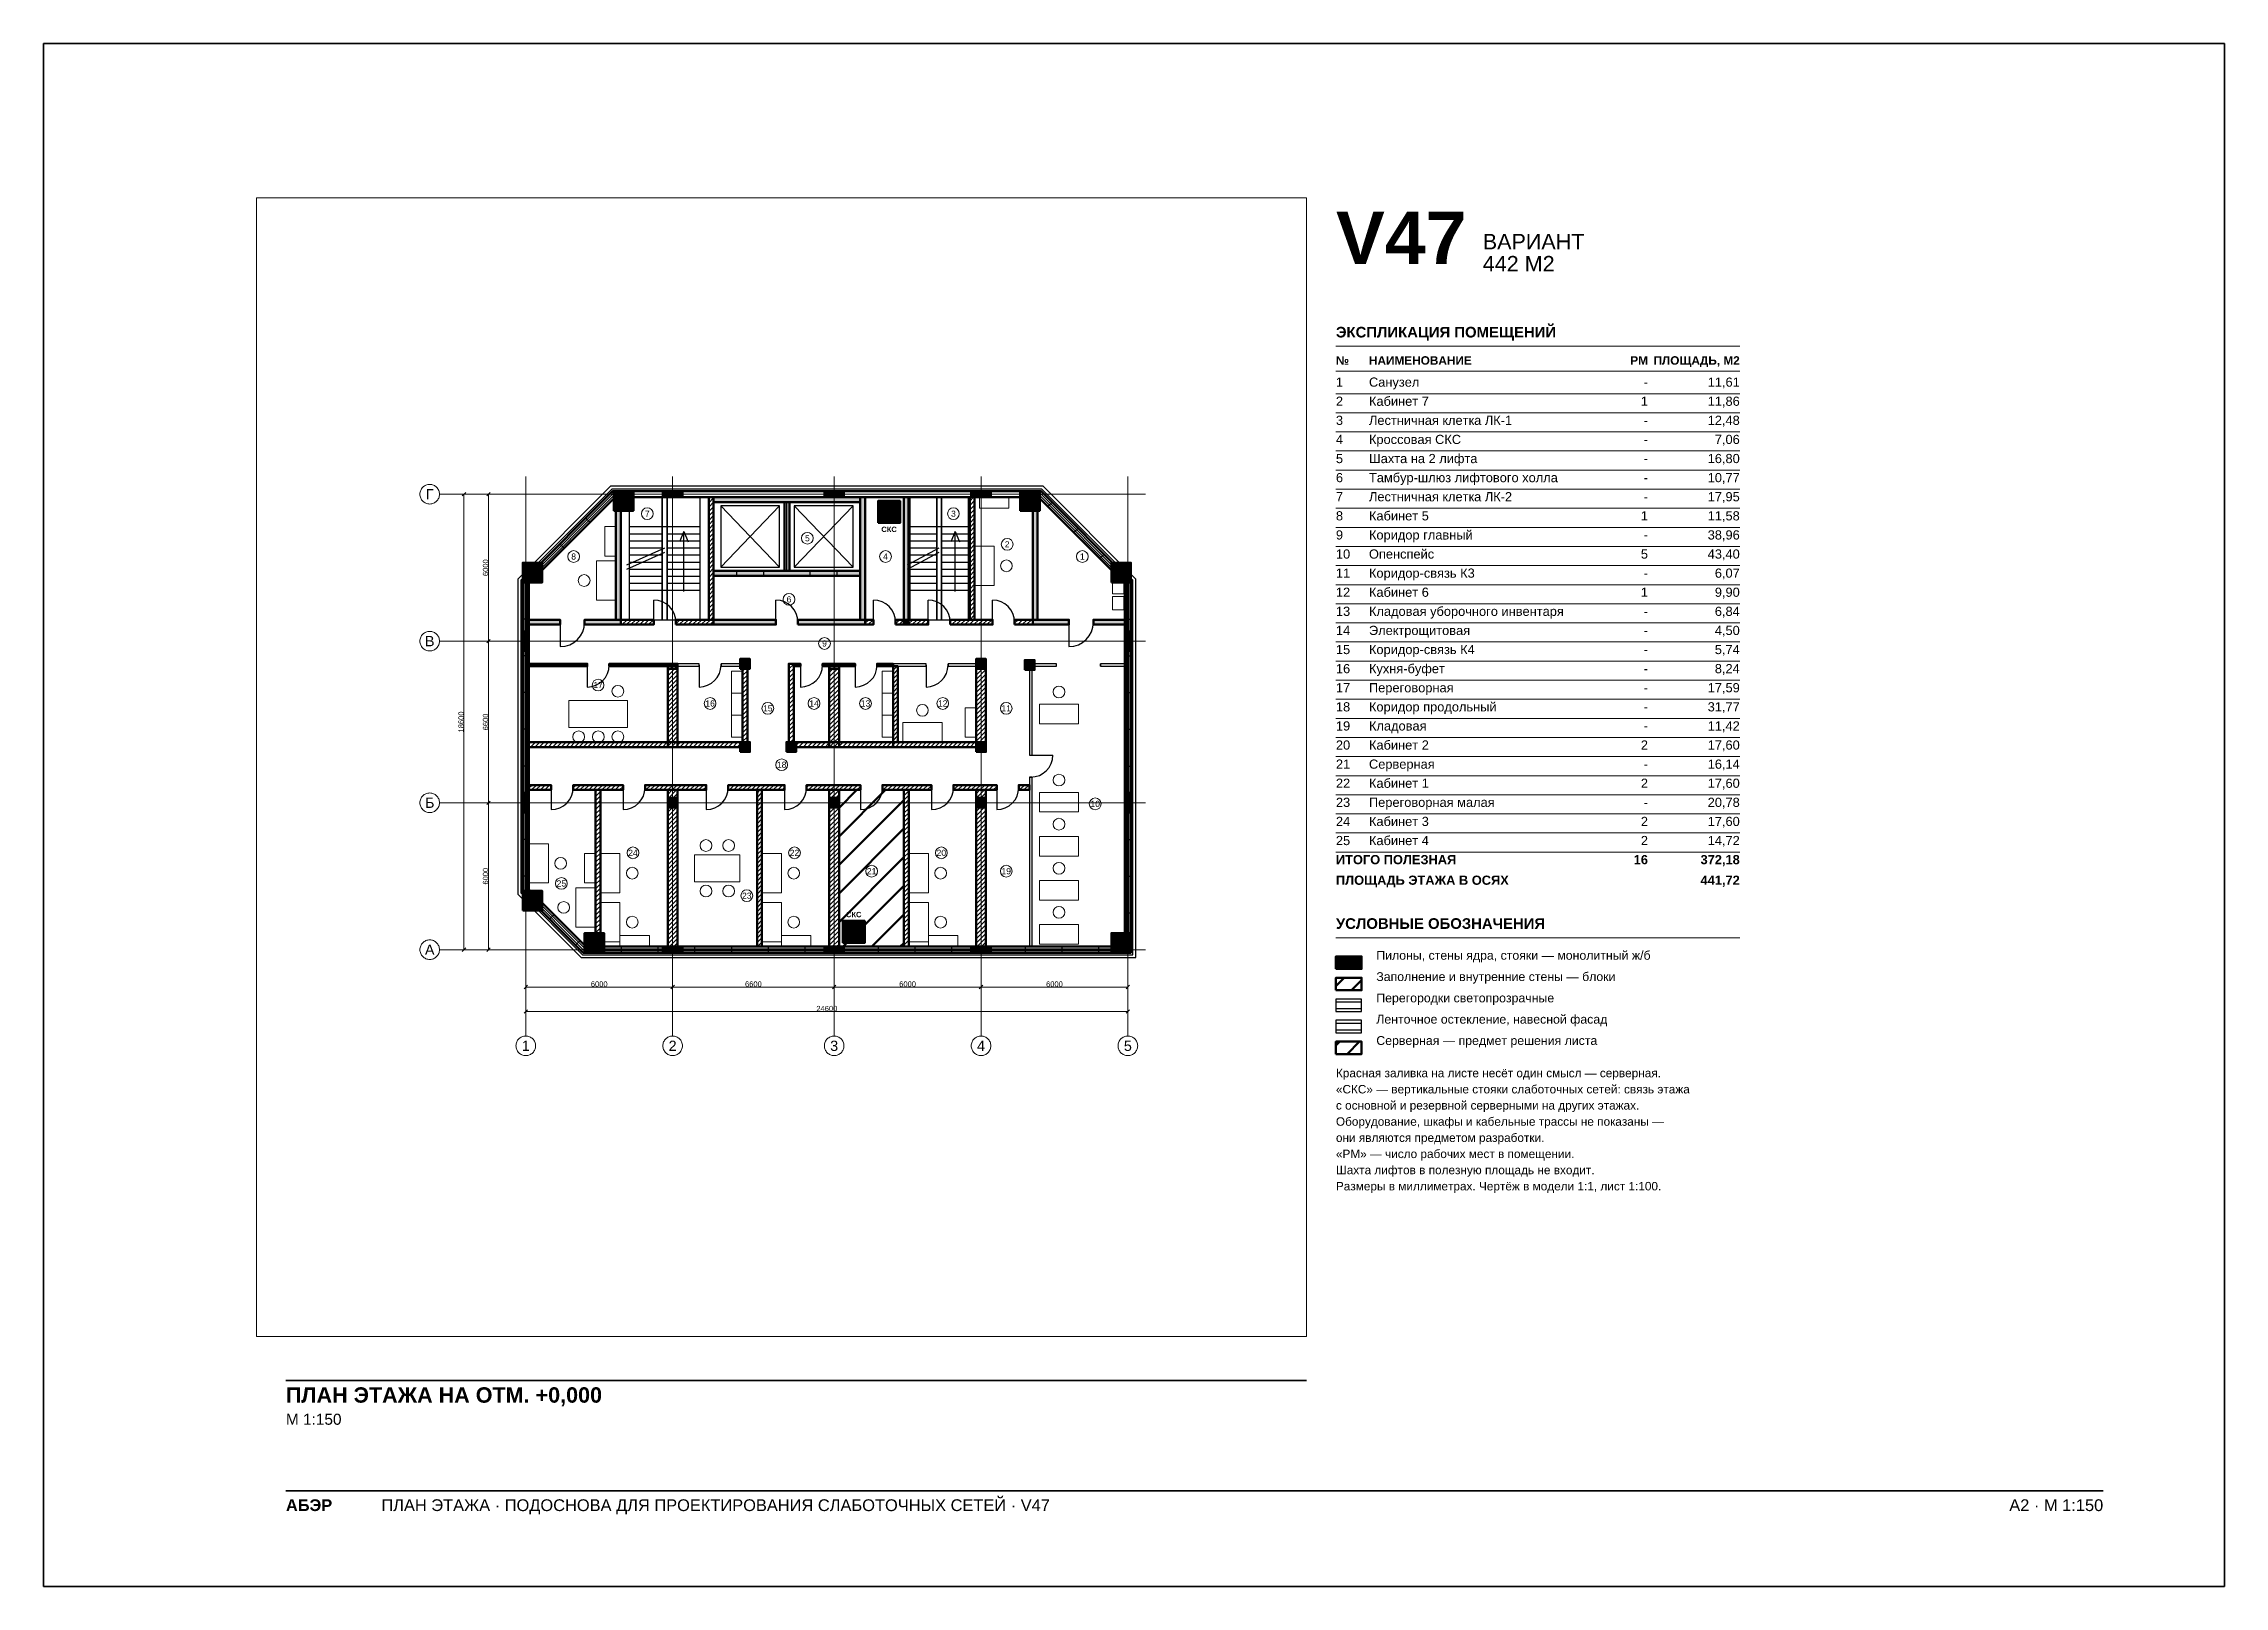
# Paper-space layout 'A2-1-100' of a CAD drawing. Header units: millimetres. Extents: x 0 to 594, y 0 to 420.
# The model-space entities are those that its viewports show. They can reach past a viewport. Long polylines and large blocks are cut down to what shows.
import ezdxf
from ezdxf.enums import TextEntityAlignment as Align

# ---------------------------------------------------------------- set-up
doc = ezdxf.new("R2010")
doc.units = ezdxf.units.MM
doc.linetypes.add('CENTER2', pattern=[2.541, 1.587, -0.318, 0.318, -0.318])
for name, color, linetype, lineweight in [('A-ANNO-LEGEND', 7, 'CONTINUOUS', 18), ('A-ANNO-NOTES', 8, 'CONTINUOUS', 13), ('A-ANNO-ROOM', 7, 'CONTINUOUS', 18), ('A-ANNO-TABLE', 7, 'CONTINUOUS', 18), ('A-DIMS', 8, 'CONTINUOUS', 13), ('A-DOOR', 3, 'CONTINUOUS', 25), ('A-ELEV', 7, 'CONTINUOUS', 25), ('A-FACADE-PANEL', 8, 'CONTINUOUS', 25), ('A-FURN', 8, 'CONTINUOUS', 18), ('A-GLAZ-RIBBON', 5, 'CONTINUOUS', 25), ('A-GRID', 8, 'CENTER2', 13), ('A-HATCH', 9, 'CONTINUOUS', 9), ('A-OUTLINE', 7, 'CONTINUOUS', 50), ('A-SANI', 8, 'CONTINUOUS', 18), ('A-STAIR', 7, 'CONTINUOUS', 25), ('A-TITLE', 7, 'CONTINUOUS', 35), ('A-VIEWPORT', 8, 'CONTINUOUS', 9), ('A-WALL-BLOCK', 9, 'CONTINUOUS', 50), ('A-WALL-GLASS', 4, 'CONTINUOUS', 25), ('A-WALL-RC', 7, 'CONTINUOUS', 50), ('E-SCS-RISER', 1, 'CONTINUOUS', 50), ('E-SERVER-ROOM', 1, 'CONTINUOUS', 50)]:
    doc.layers.add(name, color=color, linetype=linetype, lineweight=lineweight)
doc.styles.add('Arial', font='arial.ttf')
doc.styles.add('Arial-Bold', font='arialbd.ttf')
doc.styles.get("Standard").update_dxf_attribs({"font": 'arial.ttf'})

psp = doc.layouts.new('A2-1-100')

# ---------------------------------------------------------------- texts
at = {"layer": 'A-ANNO-LEGEND'}
for s, height, style, p in [('УСЛОВНЫЕ ОБОЗНАЧЕНИЯ', 2.9, 'Arial-Bold', (352, 179)), ('Пилоны, стены ядра, стояки — монолитный ж/б', 2.4, 'Arial', (363, 170.6)), ('Заполнение и внутренние стены — блоки', 2.4, 'Arial', (363, 164.8)), ('Перегородки светопрозрачные', 2.4, 'Arial', (363, 159)), ('Ленточное остекление, навесной фасад', 2.4, 'Arial', (363, 153.2)), ('Серверная — предмет решения листа', 2.4, 'Arial', (363, 147.4))]:
    psp.add_text(s, height=height, dxfattribs=dict(at, style=style)).set_placement(p)
at = {"layer": 'A-ANNO-NOTES', "style": 'Arial'}
for s, p in [('«СКС» — вертикальные стояки слаботочных сетей: связь этажа', (352, 134.2)), ('Красная заливка на листе несёт один смысл — серверная.', (352, 138.6)), ('с основной и резервной серверными на других этажах.', (352, 129.8)), ('Оборудование, шкафы и кабельные трассы не показаны —', (352, 125.4)), ('они являются предметом разработки.', (352, 121)), ('«РМ» — число рабочих мест в помещении.', (352, 116.6)), ('Шахта лифтов в полезную площадь не входит.', (352, 112.2)), ('Размеры в миллиметрах. Чертёж в модели 1:1, лист 1:100.', (352, 107.8))]:
    psp.add_text(s, height=2.3, dxfattribs=at).set_placement(p)
at = {"layer": 'A-ANNO-TABLE'}
for s, height, style, p in [('ЭКСПЛИКАЦИЯ ПОМЕЩЕНИЙ', 2.9, 'Arial-Bold', (352, 340)), ('№', 2.3, 'Arial-Bold', (352, 332.6)), ('НАИМЕНОВАНИЕ', 2.3, 'Arial-Bold', (361, 332.6)), ('1', 2.5, 'Arial', (352, 326.6)), ('Санузел', 2.5, 'Arial', (361, 326.6)), ('2', 2.5, 'Arial', (352, 321.4)), ('Кабинет 7', 2.5, 'Arial', (361, 321.4)), ('3', 2.5, 'Arial', (352, 316.2)), ('Лестничная клетка ЛК-1', 2.5, 'Arial', (361, 316.2)), ('4', 2.5, 'Arial', (352, 311)), ('Кроссовая СКС', 2.5, 'Arial', (361, 311)), ('5', 2.5, 'Arial', (352, 305.8)), ('6', 2.5, 'Arial', (352, 300.6)), ('Тамбур-шлюз лифтового холла', 2.5, 'Arial', (361, 300.6)), ('Шахта на 2 лифта', 2.5, 'Arial', (361, 305.8)), ('7', 2.5, 'Arial', (352, 295.4)), ('Лестничная клетка ЛК-2', 2.5, 'Arial', (361, 295.4)), ('8', 2.5, 'Arial', (352, 290.2)), ('Кабинет 5', 2.5, 'Arial', (361, 290.2)), ('9', 2.5, 'Arial', (352, 285)), ('Коридор главный', 2.5, 'Arial', (361, 285)), ('10', 2.5, 'Arial', (352, 279.8)), ('Опенспейс', 2.5, 'Arial', (361, 279.8)), ('11', 2.5, 'Arial', (352, 274.6)), ('Коридор-связь К3', 2.5, 'Arial', (361, 274.6)), ('12', 2.5, 'Arial', (352, 269.4)), ('Кабинет 6', 2.5, 'Arial', (361, 269.4)), ('13', 2.5, 'Arial', (352, 264.2)), ('14', 2.5, 'Arial', (352, 259)), ('Электрощитовая', 2.5, 'Arial', (361, 259)), ('Кладовая уборочного инвентаря', 2.5, 'Arial', (361, 264.2)), ('15', 2.5, 'Arial', (352, 253.8)), ('Коридор-связь К4', 2.5, 'Arial', (361, 253.8)), ('16', 2.5, 'Arial', (352, 248.6)), ('Кухня-буфет', 2.5, 'Arial', (361, 248.6)), ('17', 2.5, 'Arial', (352, 243.4)), ('Переговорная', 2.5, 'Arial', (361, 243.4)), ('18', 2.5, 'Arial', (352, 238.2)), ('Коридор продольный', 2.5, 'Arial', (361, 238.2)), ('19', 2.5, 'Arial', (352, 233)), ('Кладовая', 2.5, 'Arial', (361, 233)), ('20', 2.5, 'Arial', (352, 227.8)), ('Кабинет 2', 2.5, 'Arial', (361, 227.8)), ('21', 2.5, 'Arial', (352, 222.6)), ('22', 2.5, 'Arial', (352, 217.4)), ('Серверная', 2.5, 'Arial', (361, 222.6)), ('Кабинет 1', 2.5, 'Arial', (361, 217.4)), ('23', 2.5, 'Arial', (352, 212.2)), ('Переговорная малая', 2.5, 'Arial', (361, 212.2)), ('24', 2.5, 'Arial', (352, 207)), ('Кабинет 3', 2.5, 'Arial', (361, 207)), ('25', 2.5, 'Arial', (352, 201.8)), ('Кабинет 4', 2.5, 'Arial', (361, 201.8)), ('ИТОГО ПОЛЕЗНАЯ', 2.5, 'Arial-Bold', (352, 196.6)), ('ПЛОЩАДЬ ЭТАЖА В ОСЯХ', 2.5, 'Arial-Bold', (352, 191))]:
    psp.add_text(s, height=height, dxfattribs=dict(at, style=style)).set_placement(p)
for s, height, style, p in [('РМ', 2.3, 'Arial-Bold', (437, 332.6)), ('ПЛОЩАДЬ, М2', 2.3, 'Arial-Bold', (462, 332.6)), ('-', 2.5, 'Arial', (437, 326.6)), ('11,61', 2.5, 'Arial', (462, 326.6)), ('1', 2.5, 'Arial', (437, 321.4)), ('11,86', 2.5, 'Arial', (462, 321.4)), ('-', 2.5, 'Arial', (437, 316.2)), ('12,48', 2.5, 'Arial', (462, 316.2)), ('-', 2.5, 'Arial', (437, 311)), ('7,06', 2.5, 'Arial', (462, 311)), ('-', 2.5, 'Arial', (437, 305.8)), ('16,80', 2.5, 'Arial', (462, 305.8)), ('10,77', 2.5, 'Arial', (462, 300.6)), ('-', 2.5, 'Arial', (437, 300.6)), ('17,95', 2.5, 'Arial', (462, 295.4)), ('1', 2.5, 'Arial', (437, 290.2)), ('-', 2.5, 'Arial', (437, 295.4)), ('11,58', 2.5, 'Arial', (462, 290.2)), ('-', 2.5, 'Arial', (437, 285)), ('38,96', 2.5, 'Arial', (462, 285)), ('5', 2.5, 'Arial', (437, 279.8)), ('43,40', 2.5, 'Arial', (462, 279.8)), ('-', 2.5, 'Arial', (437, 274.6)), ('6,07', 2.5, 'Arial', (462, 274.6)), ('1', 2.5, 'Arial', (437, 269.4)), ('9,90', 2.5, 'Arial', (462, 269.4)), ('-', 2.5, 'Arial', (437, 264.2)), ('4,50', 2.5, 'Arial', (462, 259)), ('6,84', 2.5, 'Arial', (462, 264.2)), ('-', 2.5, 'Arial', (437, 259)), ('5,74', 2.5, 'Arial', (462, 253.8)), ('-', 2.5, 'Arial', (437, 253.8)), ('-', 2.5, 'Arial', (437, 248.6)), ('8,24', 2.5, 'Arial', (462, 248.6)), ('-', 2.5, 'Arial', (437, 243.4)), ('17,59', 2.5, 'Arial', (462, 243.4)), ('-', 2.5, 'Arial', (437, 238.2)), ('31,77', 2.5, 'Arial', (462, 238.2)), ('-', 2.5, 'Arial', (437, 233)), ('11,42', 2.5, 'Arial', (462, 233)), ('2', 2.5, 'Arial', (437, 227.8)), ('17,60', 2.5, 'Arial', (462, 227.8)), ('2', 2.5, 'Arial', (437, 217.4)), ('-', 2.5, 'Arial', (437, 222.6)), ('16,14', 2.5, 'Arial', (462, 222.6)), ('17,60', 2.5, 'Arial', (462, 217.4)), ('20,78', 2.5, 'Arial', (462, 212.2)), ('2', 2.5, 'Arial', (437, 207)), ('-', 2.5, 'Arial', (437, 212.2)), ('17,60', 2.5, 'Arial', (462, 207)), ('2', 2.5, 'Arial', (437, 201.8)), ('14,72', 2.5, 'Arial', (462, 201.8)), ('16', 2.5, 'Arial-Bold', (437, 196.6)), ('372,18', 2.5, 'Arial-Bold', (462, 196.6)), ('441,72', 2.5, 'Arial-Bold', (462, 191))]:
    psp.add_text(s, height=height, dxfattribs=dict(at, style=style)).set_placement(p, align=Align.RIGHT)
at = {"layer": 'A-TITLE'}
for s, height, style, p in [('V47', 14.3, 'Arial-Bold', (352, 360)), ('ВАРИАНТ', 4.2, 'Arial', (392, 364)), ('442 М2', 4.2, 'Arial', (392, 358)), ('ПЛАН ЭТАЖА НА ОТМ. +0,000', 4.2, 'Arial-Bold', (66, 50)), ('М 1:150', 3, 'Arial', (66, 44)), ('ПЛАН ЭТАЖА · ПОДОСНОВА ДЛЯ ПРОЕКТИРОВАНИЯ СЛАБОТОЧНЫХ СЕТЕЙ · V47', 3.2, 'Arial', (92, 20.5)), ('АБЭР', 3.2, 'Arial-Bold', (66, 20.5))]:
    psp.add_text(s, height=height, dxfattribs=dict(at, style=style)).set_placement(p)
at = {"layer": 'A-TITLE', "style": 'Arial'}
psp.add_text('A2 · М 1:150', height=3.2, dxfattribs=at).set_placement((561, 20.5), align=Align.RIGHT)

msp = doc.modelspace()

# ---------------------------------------------------------------- texts
at = {"layer": 'A-ANNO-ROOM'}
for s, p in [('7', (4964, 17805)), ('3', (17473, 17805)), ('8', (1955, 16055)), ('5', (11504, 16802)), ('4', (14698, 16055)), ('2', (19669, 16555)), ('1', (22740, 16055)), ('6', (10754, 14305)), ('9', (12205, 12505)), ('17', (2955, 10805)), ('16', (7530, 10055)), ('15', (9888, 9855)), ('14', (11777, 10055)), ('13', (13880, 10055)), ('12', (17037, 10055)), ('11', (19630, 9855)), ('18', (10455, 7552)), ('10', (23265, 5955)), ('24', (4379, 3955)), ('22', (10979, 3955)), ('20', (16979, 3955)), ('25', (1455, 2705)), ('21', (14130, 3205)), ('19', (19630, 3205)), ('23', (9030, 2205))]:
    msp.add_text(s, height=250, dxfattribs=at).set_placement(p, align=Align.MIDDLE_CENTER)
at = {"layer": 'A-DIMS'}
for s, p in [('6000', (-1645, 15600)), ('18600', (-2645, 9300)), ('6600', (-1645, 9300)), ('6000', (-1645, 3000))]:
    msp.add_text(s, height=220, rotation=90, dxfattribs=at).set_placement(p, align=Align.MIDDLE_CENTER)
for s, p in [('6000', (3000, -1405)), ('6600', (9300, -1405)), ('6000', (15600, -1405)), ('6000', (21600, -1405)), ('24600', (12300, -2405))]:
    msp.add_text(s, height=220, dxfattribs=at).set_placement(p, align=Align.MIDDLE_CENTER)
at = {"layer": 'A-GRID'}
for s, p in [('Г', (-3925, 18600)), ('В', (-3925, 12600)), ('Б', (-3925, 6000)), ('А', (-3925, 0)), ('1', (0, -3925)), ('2', (6000, -3925)), ('3', (12600, -3925)), ('4', (18600, -3925)), ('5', (24600, -3925))]:
    msp.add_text(s, height=420, dxfattribs=at).set_placement(p, align=Align.MIDDLE_CENTER)
at = {"layer": 'E-SCS-RISER', "style": 'Arial-Bold'}
for p in [(14843, 17165), (13400, 1435)]:
    msp.add_text('СКС', height=220, dxfattribs=at).set_placement(p, align=Align.MIDDLE_CENTER)

# ---------------------------------------------------------------- hatches: boundary and pattern name
at = {"layer": 'A-HATCH'}
h = msp.add_hatch(dxfattribs=at)
h.set_pattern_fill('ANSI31', scale=40)
h.paths.add_polyline_path([(7474, 13475), (7674, 13475), (7674, 18475), (7674, 18475), (7474, 18475), (7474, 18475)])
h = msp.add_hatch(dxfattribs=at)
h.set_pattern_fill('ANSI31', scale=40)
h.paths.add_polyline_path([(18139, 13475), (18339, 13475), (18339, 18475), (18339, 18475), (18139, 18475), (18139, 18475)])
h = msp.add_hatch(dxfattribs=at)
h.set_pattern_fill('ANSI31', scale=40)
h.paths.add_polyline_path([(3884, 13275), (5229, 13275), (5229, 13475), (3884, 13475)])
h = msp.add_hatch(dxfattribs=at)
h.set_pattern_fill('ANSI31', scale=40)
h.paths.add_polyline_path([(6129, 13275), (7674, 13275), (7674, 13475), (6129, 13475)])
h = msp.add_hatch(dxfattribs=at)
h.set_pattern_fill('ANSI31', scale=40)
h.paths.add_polyline_path([(13868, 13275), (14206, 13275), (14206, 13475), (13868, 13475)])
h = msp.add_hatch(dxfattribs=at)
h.set_pattern_fill('ANSI31', scale=40)
h.paths.add_polyline_path([(15106, 13275), (15443, 13275), (15443, 13475), (15106, 13475)])
h = msp.add_hatch(dxfattribs=at)
h.set_pattern_fill('ANSI31', scale=40)
h.paths.add_polyline_path([(15643, 13275), (16441, 13275), (16441, 13475), (15643, 13475)])
h = msp.add_hatch(dxfattribs=at)
h.set_pattern_fill('ANSI31', scale=40)
h.paths.add_polyline_path([(17341, 13275), (19074, 13275), (19074, 13475), (17341, 13475)])
h = msp.add_hatch(dxfattribs=at)
h.set_pattern_fill('ANSI31', scale=40)
h.paths.add_polyline_path([(19974, 13275), (20710, 13275), (20710, 13475), (19974, 13475)])
h = msp.add_hatch(dxfattribs=at)
h.set_pattern_fill('ANSI31', scale=40)
h.paths.add_polyline_path([(125, 11575), (125, 11575), (2512, 11575), (2512, 11675), (125, 11675), (125, 11675)])
h = msp.add_hatch(dxfattribs=at)
h.set_pattern_fill('ANSI31', scale=40)
h.paths.add_polyline_path([(3412, 11575), (5800, 11575), (5800, 11675), (3412, 11675)])
h = msp.add_hatch(dxfattribs=at)
h.set_pattern_fill('ANSI31', scale=40)
h.paths.add_polyline_path([(5800, 11475), (6200, 11475), (6200, 11675), (5800, 11675)])
h = msp.add_hatch(dxfattribs=at)
h.set_pattern_fill('ANSI31', scale=40)
h.paths.add_polyline_path([(8858, 8275), (9058, 8275), (9058, 11675), (8858, 11675)])
h = msp.add_hatch(dxfattribs=at)
h.set_pattern_fill('ANSI31', scale=40)
h.paths.add_polyline_path([(10747, 8275), (10947, 8275), (10947, 11675), (10747, 11675)])
h = msp.add_hatch(dxfattribs=at)
h.set_pattern_fill('ANSI31', scale=40)
h.paths.add_polyline_path([(10947, 11575), (11224, 11575), (11224, 11675), (10947, 11675)])
h = msp.add_hatch(dxfattribs=at)
h.set_pattern_fill('ANSI31', scale=40)
h.paths.add_polyline_path([(12124, 11575), (12400, 11575), (12400, 11675), (12124, 11675)])
h = msp.add_hatch(dxfattribs=at)
h.set_pattern_fill('ANSI31', scale=40)
h.paths.add_polyline_path([(12400, 11475), (12800, 11475), (12800, 11675), (12400, 11675)])
h = msp.add_hatch(dxfattribs=at)
h.set_pattern_fill('ANSI31', scale=40)
h.paths.add_polyline_path([(12800, 11575), (13454, 11575), (13454, 11675), (12800, 11675)])
h = msp.add_hatch(dxfattribs=at)
h.set_pattern_fill('ANSI31', scale=40)
h.paths.add_polyline_path([(14354, 11575), (15007, 11575), (15007, 11675), (14354, 11675)])
h = msp.add_hatch(dxfattribs=at)
h.set_pattern_fill('ANSI31', scale=40)
h.paths.add_polyline_path([(18400, 8275), (18800, 8275), (18800, 11675), (18400, 11675)])
h = msp.add_hatch(dxfattribs=at)
h.set_pattern_fill('ANSI31', scale=40)
h.paths.add_polyline_path([(20585, 11575), (20685, 11575), (20685, 11675), (20585, 11675)])
h = msp.add_hatch(dxfattribs=at)
h.set_pattern_fill('ANSI31', scale=40)
h.paths.add_polyline_path([(5800, 8475), (6200, 8475), (6200, 11575), (5800, 11575)])
h = msp.add_hatch(dxfattribs=at)
h.set_pattern_fill('ANSI31', scale=40)
h.paths.add_polyline_path([(12400, 8475), (12800, 8475), (12800, 11575), (12400, 11575)])
h = msp.add_hatch(dxfattribs=at)
h.set_pattern_fill('ANSI31', scale=40)
h.paths.add_polyline_path([(15007, 8475), (15207, 8475), (15207, 11575), (15007, 11575)])
h = msp.add_hatch(dxfattribs=at)
h.set_pattern_fill('ANSI31', scale=40)
h.paths.add_polyline_path([(125, 8275), (125, 8275), (5800, 8275), (5800, 8475), (125, 8475), (125, 8475)])
h = msp.add_hatch(dxfattribs=at)
h.set_pattern_fill('ANSI31', scale=40)
h.paths.add_polyline_path([(5800, 8275), (6200, 8275), (6200, 8475), (5800, 8475)])
h = msp.add_hatch(dxfattribs=at)
h.set_pattern_fill('ANSI31', scale=40)
h.paths.add_polyline_path([(6200, 8275), (8858, 8275), (8858, 8475), (6200, 8475)])
h = msp.add_hatch(dxfattribs=at)
h.set_pattern_fill('ANSI31', scale=40)
h.paths.add_polyline_path([(10947, 8275), (12400, 8275), (12400, 8475), (10947, 8475)])
h = msp.add_hatch(dxfattribs=at)
h.set_pattern_fill('ANSI31', scale=40)
h.paths.add_polyline_path([(12400, 8275), (12800, 8275), (12800, 8475), (12400, 8475)])
h = msp.add_hatch(dxfattribs=at)
h.set_pattern_fill('ANSI31', scale=40)
h.paths.add_polyline_path([(12800, 8275), (15007, 8275), (15007, 8475), (12800, 8475)])
h = msp.add_hatch(dxfattribs=at)
h.set_pattern_fill('ANSI31', scale=40)
h.paths.add_polyline_path([(15007, 8275), (18400, 8275), (18400, 8475), (15007, 8475)])
h = msp.add_hatch(dxfattribs=at)
h.set_pattern_fill('ANSI31', scale=40)
h.paths.add_polyline_path([(125, 6522), (125, 6522), (1037, 6522), (1037, 6722), (125, 6722), (125, 6722)])
h = msp.add_hatch(dxfattribs=at)
h.set_pattern_fill('ANSI31', scale=40)
h.paths.add_polyline_path([(1937, 6522), (3974, 6522), (3974, 6722), (1937, 6722)])
h = msp.add_hatch(dxfattribs=at)
h.set_pattern_fill('ANSI31', scale=40)
h.paths.add_polyline_path([(2849, 125), (3049, 125), (3049, 125), (3049, 6522), (2849, 6522), (2849, 125)])
h = msp.add_hatch(dxfattribs=at)
h.set_pattern_fill('ANSI31', scale=40)
h.paths.add_polyline_path([(4874, 6522), (7374, 6522), (7374, 6722), (4874, 6722)])
h = msp.add_hatch(dxfattribs=at)
h.set_pattern_fill('ANSI31', scale=40)
h.paths.add_polyline_path([(5800, 125), (6200, 125), (6200, 125), (6200, 6522), (5800, 6522), (5800, 125)])
h = msp.add_hatch(dxfattribs=at)
h.set_pattern_fill('ANSI31', scale=40)
h.paths.add_polyline_path([(8274, 6522), (10574, 6522), (10574, 6722), (8274, 6722)])
h = msp.add_hatch(dxfattribs=at)
h.set_pattern_fill('ANSI31', scale=40)
h.paths.add_polyline_path([(9449, 125), (9649, 125), (9649, 125), (9649, 6522), (9449, 6522), (9449, 125)])
h = msp.add_hatch(dxfattribs=at)
h.set_pattern_fill('ANSI31', scale=40)
h.paths.add_polyline_path([(11474, 6522), (13674, 6522), (13674, 6722), (11474, 6722)])
h = msp.add_hatch(dxfattribs=at)
h.set_pattern_fill('ANSI31', scale=40)
h.paths.add_polyline_path([(12400, 125), (12800, 125), (12800, 125), (12800, 6522), (12400, 6522), (12400, 125)])
h = msp.add_hatch(dxfattribs=at)
h.set_pattern_fill('ANSI31', scale=40)
h.paths.add_polyline_path([(14574, 6522), (16574, 6522), (16574, 6722), (14574, 6722)])
h = msp.add_hatch(dxfattribs=at)
h.set_pattern_fill('ANSI31', scale=40)
h.paths.add_polyline_path([(15449, 125), (15649, 125), (15649, 125), (15649, 6522), (15449, 6522), (15449, 125)])
h = msp.add_hatch(dxfattribs=at)
h.set_pattern_fill('ANSI31', scale=40)
h.paths.add_polyline_path([(17474, 6522), (19242, 6522), (19242, 6722), (17474, 6722)])
h = msp.add_hatch(dxfattribs=at)
h.set_pattern_fill('ANSI31', scale=40)
h.paths.add_polyline_path([(18400, 125), (18800, 125), (18800, 125), (18800, 6522), (18400, 6522), (18400, 125)])
h = msp.add_hatch(dxfattribs=at)
h.set_pattern_fill('ANSI31', scale=40)
h.paths.add_polyline_path([(20142, 6522), (20585, 6522), (20585, 6722), (20142, 6722)])
at = {"layer": 'A-WALL-RC'}
h = msp.add_hatch(color=7, dxfattribs=at)
h.dxf.hatch_style = 1
h.paths.add_polyline_path([(3600, 17925), (4400, 17925), (4400, 18725), (3600, 18725)])
h = msp.add_hatch(color=7, dxfattribs=at)
h.dxf.hatch_style = 1
h.paths.add_polyline_path([(5600, 18475), (6400, 18475), (6400, 18725), (5600, 18725)])
h = msp.add_hatch(color=7, dxfattribs=at)
h.dxf.hatch_style = 1
h.paths.add_polyline_path([(12200, 18475), (13000, 18475), (13000, 18725), (12200, 18725)])
h = msp.add_hatch(color=7, dxfattribs=at)
h.dxf.hatch_style = 1
h.paths.add_polyline_path([(18200, 18475), (19000, 18475), (19000, 18725), (18200, 18725)])
h = msp.add_hatch(color=7, dxfattribs=at)
h.dxf.hatch_style = 1
h.paths.add_polyline_path([(20200, 17925), (21000, 17925), (21000, 18725), (20200, 18725)])
h = msp.add_hatch(color=7, dxfattribs=at)
h.dxf.hatch_style = 1
h.paths.add_polyline_path([(3684, 13475), (3884, 13475), (3884, 18475), (3884, 18475), (3684, 18475), (3684, 18475)])
h = msp.add_hatch(color=7, dxfattribs=at)
h.dxf.hatch_style = 1
h.paths.add_polyline_path([(7674, 18275), (13668, 18275), (13668, 18475), (13668, 18475), (7674, 18475), (7674, 18475)])
h = msp.add_hatch(color=7, dxfattribs=at)
h.dxf.hatch_style = 1
h.paths.add_polyline_path([(10571, 15472), (10771, 15472), (10771, 18275), (10571, 18275)])
h = msp.add_hatch(color=7, dxfattribs=at)
h.dxf.hatch_style = 1
h.paths.add_polyline_path([(13668, 13475), (13868, 13475), (13868, 18475), (13868, 18475), (13668, 18475), (13668, 18475)])
h = msp.add_hatch(color=7, dxfattribs=at)
h.dxf.hatch_style = 1
h.paths.add_polyline_path([(15443, 13475), (15643, 13475), (15643, 18475), (15643, 18475), (15443, 18475), (15443, 18475)])
h = msp.add_hatch(color=7, dxfattribs=at)
h.dxf.hatch_style = 1
h.paths.add_polyline_path([(20710, 13475), (20910, 13475), (20910, 18475), (20910, 18475), (20710, 18475), (20710, 18475)])
h = msp.add_hatch(color=7, dxfattribs=at)
h.dxf.hatch_style = 1
h.paths.add_polyline_path([(-125, 15000), (675, 15000), (675, 15800), (-125, 15800)])
h = msp.add_hatch(color=7, dxfattribs=at)
h.dxf.hatch_style = 1
h.paths.add_polyline_path([(7674, 15272), (13668, 15272), (13668, 15472), (7674, 15472)])
h = msp.add_hatch(color=7, dxfattribs=at)
h.dxf.hatch_style = 1
h.paths.add_polyline_path([(23925, 15000), (24725, 15000), (24725, 15800), (23925, 15800)])
h = msp.add_hatch(color=7, dxfattribs=at)
h.dxf.hatch_style = 1
h.paths.add_polyline_path([(125, 13275), (125, 13275), (1404, 13275), (1404, 13475), (125, 13475), (125, 13475)])
h = msp.add_hatch(color=7, dxfattribs=at)
h.dxf.hatch_style = 1
h.paths.add_polyline_path([(2404, 13275), (3884, 13275), (3884, 13475), (2404, 13475)])
h = msp.add_hatch(color=7, dxfattribs=at)
h.dxf.hatch_style = 1
h.paths.add_polyline_path([(7674, 13275), (10221, 13275), (10221, 13475), (7674, 13475)])
h = msp.add_hatch(color=7, dxfattribs=at)
h.dxf.hatch_style = 1
h.paths.add_polyline_path([(11121, 13275), (13868, 13275), (13868, 13475), (11121, 13475)])
h = msp.add_hatch(color=7, dxfattribs=at)
h.dxf.hatch_style = 1
h.paths.add_polyline_path([(15443, 13275), (15643, 13275), (15643, 13475), (15443, 13475)])
h = msp.add_hatch(color=7, dxfattribs=at)
h.dxf.hatch_style = 1
h.paths.add_polyline_path([(20710, 13275), (22192, 13275), (22192, 13475), (20710, 13475)])
h = msp.add_hatch(color=7, dxfattribs=at)
h.dxf.hatch_style = 1
h.paths.add_polyline_path([(23192, 13275), (24475, 13275), (24475, 13275), (24475, 13475), (24475, 13475), (23192, 13475)])
h = msp.add_hatch(color=7, dxfattribs=at)
h.dxf.hatch_style = 1
h.paths.add_polyline_path([(-125, 12200), (125, 12200), (125, 13000), (-125, 13000)])
h = msp.add_hatch(color=7, dxfattribs=at)
h.dxf.hatch_style = 1
h.paths.add_polyline_path([(24475, 12200), (24725, 12200), (24725, 13000), (24475, 13000)])
h = msp.add_hatch(color=7, dxfattribs=at)
h.dxf.hatch_style = 1
h.paths.add_polyline_path([(8758, 11475), (9158, 11475), (9158, 11875), (8758, 11875)])
h = msp.add_hatch(color=7, dxfattribs=at)
h.dxf.hatch_style = 1
h.paths.add_polyline_path([(18400, 11475), (18800, 11475), (18800, 11875), (18400, 11875)])
h = msp.add_hatch(color=7, dxfattribs=at)
h.dxf.hatch_style = 1
h.paths.add_polyline_path([(20385, 11425), (20785, 11425), (20785, 11825), (20385, 11825)])
h = msp.add_hatch(color=7, dxfattribs=at)
h.dxf.hatch_style = 1
h.paths.add_polyline_path([(8758, 8075), (9158, 8075), (9158, 8475), (8758, 8475)])
h = msp.add_hatch(color=7, dxfattribs=at)
h.dxf.hatch_style = 1
h.paths.add_polyline_path([(10647, 8075), (11047, 8075), (11047, 8475), (10647, 8475)])
h = msp.add_hatch(color=7, dxfattribs=at)
h.dxf.hatch_style = 1
h.paths.add_polyline_path([(18400, 8075), (18800, 8075), (18800, 8475), (18400, 8475)])
h = msp.add_hatch(color=7, dxfattribs=at)
h.dxf.hatch_style = 1
h.paths.add_polyline_path([(-125, 5600), (125, 5600), (125, 6400), (-125, 6400)])
h = msp.add_hatch(color=7, dxfattribs=at)
h.dxf.hatch_style = 1
h.paths.add_polyline_path([(24475, 5600), (24725, 5600), (24725, 6400), (24475, 6400)])
h = msp.add_hatch(color=7, dxfattribs=at)
h.dxf.hatch_style = 1
h.paths.add_polyline_path([(5800, 5800), (6200, 5800), (6200, 6200), (5800, 6200)])
h = msp.add_hatch(color=7, dxfattribs=at)
h.dxf.hatch_style = 1
h.paths.add_polyline_path([(12400, 5800), (12800, 5800), (12800, 6200), (12400, 6200)])
h = msp.add_hatch(color=7, dxfattribs=at)
h.dxf.hatch_style = 1
h.paths.add_polyline_path([(18400, 5800), (18800, 5800), (18800, 6200), (18400, 6200)])
h = msp.add_hatch(color=7, dxfattribs=at)
h.dxf.hatch_style = 1
h.paths.add_polyline_path([(-125, 1600), (675, 1600), (675, 2400), (-125, 2400)])
h = msp.add_hatch(color=7, dxfattribs=at)
h.dxf.hatch_style = 1
h.paths.add_polyline_path([(2400, -125), (3200, -125), (3200, 675), (2400, 675)])
h = msp.add_hatch(color=7, dxfattribs=at)
h.dxf.hatch_style = 1
h.paths.add_polyline_path([(5600, -125), (6400, -125), (6400, 125), (5600, 125)])
h = msp.add_hatch(color=7, dxfattribs=at)
h.dxf.hatch_style = 1
h.paths.add_polyline_path([(12200, -125), (13000, -125), (13000, 125), (12200, 125)])
h = msp.add_hatch(color=7, dxfattribs=at)
h.dxf.hatch_style = 1
h.paths.add_polyline_path([(18200, -125), (19000, -125), (19000, 125), (18200, 125)])
h = msp.add_hatch(color=7, dxfattribs=at)
h.dxf.hatch_style = 1
h.paths.add_polyline_path([(23925, -125), (24725, -125), (24725, 675), (23925, 675)])
at = {"layer": 'E-SCS-RISER'}
h = msp.add_hatch(color=7, dxfattribs=at)
h.dxf.hatch_style = 1
h.paths.add_polyline_path([(14393, 17425), (15293, 17425), (15293, 18325), (14393, 18325)])
h = msp.add_hatch(color=7, dxfattribs=at)
h.dxf.hatch_style = 1
h.paths.add_polyline_path([(12950, 275), (13850, 275), (13850, 1175), (12950, 1175)])
at = {"layer": 'E-SERVER-ROOM'}
h = msp.add_hatch(dxfattribs=at)
h.set_pattern_fill('ANSI31', scale=260)
h.paths.add_polyline_path([(12800, 125), (15449, 125), (15449, 6522), (12800, 6522)])

# ---------------------------------------------------------------- linework, layer by layer
at = {"layer": 'A-ANNO-ROOM'}
for centre in [(4964, 17805), (17473, 17805), (11504, 16802), (1955, 16055), (14698, 16055), (19669, 16555), (22740, 16055), (10754, 14305), (12205, 12505), (2955, 10805), (7530, 10055), (9888, 9855), (11777, 10055), (13880, 10055), (17037, 10055), (19630, 9855), (10455, 7552), (23265, 5955), (4379, 3955), (10979, 3955), (16979, 3955), (1455, 2705), (14130, 3205), (19630, 3205), (9030, 2205)]:
    msp.add_circle(centre, 240, dxfattribs=at)
at = {"layer": 'A-DIMS'}
for p, q in [((-2596, 18529), (-2454, 18671)), ((-2525, 0), (-2525, 18600)), ((-1596, 18529), (-1454, 18671)), ((-1525, 12600), (-1525, 18600)), ((-1596, 12529), (-1454, 12671)), ((-1596, 12529), (-1454, 12671)), ((-1525, 6000), (-1525, 12600)), ((-1596, 5929), (-1454, 6071)), ((-1596, 5929), (-1454, 6071)), ((-1525, 0), (-1525, 6000)), ((-2596, -71), (-2454, 71)), ((-1596, -71), (-1454, 71)), ((-71, -1596), (71, -1454)), ((0, -1525), (6000, -1525)), ((5929, -1596), (6071, -1454)), ((5929, -1596), (6071, -1454)), ((6000, -1525), (12600, -1525)), ((12529, -1596), (12671, -1454)), ((12529, -1596), (12671, -1454)), ((12600, -1525), (18600, -1525)), ((18529, -1596), (18671, -1454)), ((18529, -1596), (18671, -1454)), ((18600, -1525), (24600, -1525)), ((24529, -1596), (24671, -1454)), ((-71, -2596), (71, -2454)), ((0, -2525), (24600, -2525)), ((24529, -2596), (24671, -2454))]:
    msp.add_line(p, q, dxfattribs=at)
at = {"layer": 'A-DOOR'}
for p, q in [((8622, 15272), (8622, 15472)), ((9722, 15272), (9722, 15472)), ((11620, 15272), (11620, 15472)), ((12720, 15272), (12720, 15472)), ((5229, 13375), (5229, 14275)), ((10221, 13375), (10221, 14275)), ((14206, 13375), (14206, 14275)), ((16441, 13375), (16441, 14275)), ((19074, 13375), (19074, 14275)), ((1404, 13275), (1404, 13475)), ((1404, 13375), (1404, 12375)), ((2404, 13275), (2404, 13475)), ((5229, 13275), (5229, 13475)), ((6129, 13275), (6129, 13475)), ((10221, 13275), (10221, 13475)), ((11121, 13275), (11121, 13475)), ((14206, 13275), (14206, 13475)), ((15106, 13275), (15106, 13475)), ((16441, 13275), (16441, 13475)), ((17341, 13275), (17341, 13475)), ((19074, 13275), (19074, 13475)), ((19974, 13275), (19974, 13475)), ((22192, 13275), (22192, 13475)), ((22192, 13375), (22192, 12375)), ((23192, 13275), (23192, 13475)), ((2512, 11575), (2512, 11675)), ((2512, 11625), (2512, 10725)), ((3412, 11575), (3412, 11675)), ((7079, 11575), (7079, 11675)), ((7079, 11625), (7079, 10725)), ((7979, 11575), (7979, 11675)), ((11224, 11575), (11224, 11675)), ((11224, 11625), (11224, 10725)), ((12124, 11575), (12124, 11675)), ((13454, 11575), (13454, 11675)), ((13454, 11625), (13454, 10725)), ((14354, 11575), (14354, 11675)), ((16354, 11575), (16354, 11675)), ((16354, 11625), (16354, 10725)), ((17254, 11575), (17254, 11675)), ((21680, 11575), (21680, 11675)), ((23480, 11575), (23480, 11675)), ((20585, 7948), (20685, 7948)), ((20635, 7948), (21535, 7948)), ((1037, 6522), (1037, 6722)), ((1037, 6622), (1037, 5722)), ((1937, 6522), (1937, 6722)), ((3974, 6522), (3974, 6722)), ((3974, 6622), (3974, 5722)), ((4874, 6522), (4874, 6722)), ((7374, 6522), (7374, 6722)), ((7374, 6622), (7374, 5722)), ((8274, 6522), (8274, 6722)), ((10574, 6522), (10574, 6722)), ((10574, 6622), (10574, 5722)), ((11474, 6522), (11474, 6722)), ((13674, 6522), (13674, 6722)), ((13674, 6622), (13674, 5722)), ((14574, 6522), (14574, 6722)), ((16574, 6522), (16574, 6722)), ((16574, 6622), (16574, 5722)), ((17474, 6522), (17474, 6722)), ((19242, 6522), (19242, 6722)), ((19242, 6622), (19242, 5722)), ((20142, 6522), (20142, 6722)), ((20585, 7048), (20685, 7048))]:
    msp.add_line(p, q, dxfattribs=at)
for centre, radius, start, end in [((5229, 13375), 900, 0, 90), ((10221, 13375), 900, 0, 90), ((14206, 13375), 900, 0, 90), ((16441, 13375), 900, 0, 90), ((19074, 13375), 900, 0, 90), ((1404, 13375), 1000, -90, 0), ((22192, 13375), 1000, -90, 0), ((2512, 11625), 900, -90, 0), ((7079, 11625), 900, -90, 0), ((11224, 11625), 900, -90, 0), ((13454, 11625), 900, -90, 0), ((16354, 11625), 900, -90, 0), ((20635, 7948), 900, -90, 0), ((1037, 6622), 900, -90, 0), ((3974, 6622), 900, -90, 0), ((7374, 6622), 900, -90, 0), ((10574, 6622), 900, -90, 0), ((13674, 6622), 900, -90, 0), ((16574, 6622), 900, -90, 0), ((19242, 6622), 900, -90, 0)]:
    msp.add_arc(centre, radius, start, end, dxfattribs=at)
at = {"layer": 'A-ELEV'}
for p, q in [((7972, 15624), (10372, 18124)), ((7972, 18124), (10372, 15624)), ((10671, 15472), (10671, 18275)), ((10970, 15624), (13370, 18124)), ((10970, 18124), (13370, 15624))]:
    msp.add_line(p, q, dxfattribs=at)
for points in [[(7972, 15624), (10372, 15624), (10372, 18124), (7972, 18124)], [(10970, 15624), (13370, 15624), (13370, 18124), (10970, 18124)]]:
    msp.add_lwpolyline(points, close=True, dxfattribs=at)
at = {"layer": 'A-FACADE-PANEL'}
for points in [[(24925, -325), (24925, 15135), (21135, 18925), (3465, 18925), (-325, 15135), (-325, 2265), (2265, -325)], [(24805, -205), (24805, 15085), (21085, 18805), (3515, 18805), (-205, 15085), (-205, 2315), (2315, -205)]]:
    msp.add_lwpolyline(points, close=True, dxfattribs=at)
at = {"layer": 'A-FURN'}
for p, q in [((8408, 10475), (8858, 10475)), ((14557, 10475), (15007, 10475)), ((8408, 9575), (8858, 9575)), ((14557, 9575), (15007, 9575))]:
    msp.add_line(p, q, dxfattribs=at)
for points in [[(18539, 18025), (19739, 18025), (19739, 18475), (18539, 18475)], [(3234, 16075), (3684, 16075), (3684, 17275), (3234, 17275)], [(18339, 14875), (19139, 14875), (19139, 16475), (18339, 16475)], [(2884, 14275), (3684, 14275), (3684, 15875), (2884, 15875)], [(8408, 8675), (8858, 8675), (8858, 11375), (8408, 11375)], [(14557, 8675), (15007, 8675), (15007, 11375), (14557, 11375)], [(1762, 9075), (4162, 9075), (4162, 10175), (1762, 10175)], [(17950, 8675), (18400, 8675), (18400, 9875), (17950, 9875)], [(20985, 9225), (22585, 9225), (22585, 10025), (20985, 10025)], [(15407, 8475), (17007, 8475), (17007, 9275), (15407, 9275)], [(20985, 5625), (22585, 5625), (22585, 6425), (20985, 6425)], [(20985, 3825), (22585, 3825), (22585, 4625), (20985, 4625)], [(125, 2725), (925, 2725), (925, 4325), (125, 4325)], [(2399, 2725), (2849, 2725), (2849, 3925), (2399, 3925)], [(3049, 2325), (3849, 2325), (3849, 3925), (3049, 3925)], [(6900, 2774), (8749, 2774), (8749, 3874), (6900, 3874)], [(9649, 2325), (10449, 2325), (10449, 3925), (9649, 3925)], [(15649, 2325), (16449, 2325), (16449, 3925), (15649, 3925)], [(20985, 2025), (22585, 2025), (22585, 2825), (20985, 2825)], [(2049, 925), (2849, 925), (2849, 2525), (2049, 2525)], [(3049, 325), (3849, 325), (3849, 1925), (3049, 1925)], [(9649, 325), (10449, 325), (10449, 1925), (9649, 1925)], [(15649, 325), (16449, 325), (16449, 1925), (15649, 1925)], [(20985, 225), (22585, 225), (22585, 1025), (20985, 1025)], [(3849, 125), (5049, 125), (5049, 575), (3849, 575)], [(10449, 125), (11649, 125), (11649, 575), (10449, 575)], [(16449, 125), (17649, 125), (17649, 575), (16449, 575)]]:
    msp.add_lwpolyline(points, close=True, dxfattribs=at)
for centre in [(2384, 15075), (19639, 15675), (3762, 10555), (21785, 10525), (16207, 9775), (2162, 8695), (2962, 8695), (3762, 8695), (21785, 6925), (21785, 5125), (7362, 4254), (8287, 4254), (1425, 3525), (21785, 3325), (4349, 3125), (10949, 3125), (16949, 3125), (1549, 1725), (7362, 2394), (8287, 2394), (4349, 1125), (10949, 1125), (16949, 1125), (21785, 1525)]:
    msp.add_circle(centre, 240, dxfattribs=at)
at = {"layer": 'A-GLAZ-RIBBON'}
for p, q in [((3684, 18475), (3684, 18725)), ((21000, 18475), (21000, 18725)), ((3572, 18628), (-28, 15028)), ((3628, 18572), (28, 14972)), ((3688, 18512), (3512, 18688)), ((3684, 18640), (3600, 18640)), ((3684, 18560), (3600, 18560)), ((21000, 18640), (20910, 18640)), ((21000, 18560), (20910, 18560)), ((24572, 14972), (20972, 18572)), ((24628, 15028), (21028, 18628)), ((21330, 18094), (21506, 18270)), ((2628, 17451), (2451, 17628)), ((22390, 17033), (22567, 17210)), ((1567, 16390), (1390, 16567)), ((23451, 15972), (23628, 16149)), ((506, 15330), (330, 15506)), ((125, 15000), (-125, 15000)), ((-40, 15000), (-40, 2400)), ((40, 15000), (40, 2400)), ((24475, 15000), (24725, 15000)), ((24512, 14912), (24688, 15088)), ((24560, 0), (24560, 15000)), ((24640, 0), (24640, 15000)), ((125, 13500), (-125, 13500)), ((24475, 13500), (24725, 13500)), ((125, 12000), (-125, 12000)), ((24475, 12000), (24725, 12000)), ((125, 10500), (-125, 10500)), ((24475, 10500), (24725, 10500)), ((125, 9000), (-125, 9000)), ((24475, 9000), (24725, 9000)), ((125, 7500), (-125, 7500)), ((24475, 7500), (24725, 7500)), ((125, 6000), (-125, 6000)), ((24475, 6000), (24725, 6000)), ((125, 4500), (-125, 4500)), ((24475, 4500), (24725, 4500)), ((125, 3000), (-125, 3000)), ((24475, 3000), (24725, 3000)), ((88, 2488), (-88, 2312)), ((-28, 2372), (2372, -28)), ((28, 2428), (2428, 28)), ((1149, 1428), (972, 1251)), ((24475, 1500), (24725, 1500)), ((2210, 367), (2033, 190)), ((2400, 125), (2400, -125)), ((2400, 40), (24600, 40)), ((3900, 125), (3900, -125)), ((5400, 125), (5400, -125)), ((6900, 125), (6900, -125)), ((8400, 125), (8400, -125)), ((9900, 125), (9900, -125)), ((11400, 125), (11400, -125)), ((12900, 125), (12900, -125)), ((14400, 125), (14400, -125)), ((15900, 125), (15900, -125)), ((17400, 125), (17400, -125)), ((18900, 125), (18900, -125)), ((20400, 125), (20400, -125)), ((21900, 125), (21900, -125)), ((23400, 125), (23400, -125)), ((24475, 0), (24725, 0)), ((2400, -40), (24600, -40))]:
    msp.add_line(p, q, dxfattribs=at)
at = {"layer": 'A-GRID'}
for p, q in [((0, -3525), (0, 19325)), ((6000, -3525), (6000, 19325)), ((12600, -3525), (12600, 19325)), ((18600, -3525), (18600, 19325)), ((24600, -3525), (24600, 19325)), ((-3525, 18600), (25325, 18600)), ((-3525, 12600), (25325, 12600)), ((-3525, 6000), (25325, 6000)), ((-3525, 0), (25325, 0))]:
    msp.add_line(p, q, dxfattribs=at)
for centre in [(-3925, 18600), (-3925, 12600), (-3925, 6000), (-3925, 0), (0, -3925), (6000, -3925), (12600, -3925), (18600, -3925), (24600, -3925)]:
    msp.add_circle(centre, 400, dxfattribs=at)
at = {"layer": 'A-OUTLINE'}
for points in [[(24725, -125), (24725, 15052), (21052, 18725), (3548, 18725), (-125, 15052), (-125, 2348), (2348, -125)], [(24475, 125), (24475, 14948), (20948, 18475), (3652, 18475), (125, 14948), (125, 2452), (2452, 125)]]:
    msp.add_lwpolyline(points, close=True, dxfattribs=at)
at = {"layer": 'A-SANI'}
for points in [[(23975, 14525), (24435, 14525), (24435, 15075), (23975, 15075)], [(23975, 13875), (24435, 13875), (24435, 14425), (23975, 14425)]]:
    msp.add_lwpolyline(points, close=True, dxfattribs=at)
at = {"layer": 'A-STAIR'}
for p, q in [((4229, 17275), (5579, 17275)), ((4229, 17275), (7129, 17275)), ((4229, 16986), (5579, 16986)), ((5779, 17275), (7129, 17275)), ((5779, 16986), (7129, 16986)), ((6454, 17075), (6274, 16655)), ((6454, 14625), (6454, 17075)), ((6454, 17075), (6634, 16655)), ((15693, 17275), (16791, 17275)), ((15693, 17275), (18089, 17275)), ((15693, 16986), (16791, 16986)), ((16991, 17275), (18089, 17275)), ((16991, 16986), (18089, 16986)), ((17540, 17075), (17360, 16655)), ((17540, 14625), (17540, 17075)), ((17540, 17075), (17720, 16655)), ((4129, 15715), (5679, 16408)), ((4129, 15542), (5679, 16235)), ((4229, 16697), (5579, 16697)), ((4229, 16408), (5579, 16408)), ((4229, 16119), (5579, 16119)), ((5779, 16697), (7129, 16697)), ((5779, 16408), (7129, 16408)), ((5779, 16119), (7129, 16119)), ((15593, 15715), (16891, 16408)), ((15593, 15542), (16891, 16235)), ((15693, 16697), (16791, 16697)), ((15693, 16408), (16791, 16408)), ((15693, 16119), (16791, 16119)), ((16991, 16697), (18089, 16697)), ((16991, 16408), (18089, 16408)), ((16991, 16119), (18089, 16119)), ((4229, 15831), (5579, 15831)), ((4229, 15542), (5579, 15542)), ((4229, 15253), (5579, 15253)), ((5779, 15831), (7129, 15831)), ((5779, 15542), (7129, 15542)), ((5779, 15253), (7129, 15253)), ((15693, 15831), (16791, 15831)), ((15693, 15542), (16791, 15542)), ((15693, 15253), (16791, 15253)), ((16991, 15831), (18089, 15831)), ((16991, 15542), (18089, 15542)), ((16991, 15253), (18089, 15253)), ((4229, 14964), (5579, 14964)), ((4229, 14675), (7129, 14675)), ((5779, 14964), (7129, 14964)), ((15693, 14964), (16791, 14964)), ((15693, 14675), (18089, 14675)), ((16991, 14964), (18089, 14964))]:
    msp.add_line(p, q, dxfattribs=at)
for points in [[(4229, 13475), (5579, 13475), (5579, 18475), (4229, 18475)], [(5579, 13475), (5779, 13475), (5779, 18475), (5579, 18475)], [(5779, 13475), (7129, 13475), (7129, 18475), (5779, 18475)], [(15693, 13475), (16791, 13475), (16791, 18475), (15693, 18475)], [(16791, 13475), (16991, 13475), (16991, 18475), (16791, 18475)], [(16991, 13475), (18089, 13475), (18089, 18475), (16991, 18475)]]:
    msp.add_lwpolyline(points, close=True, dxfattribs=at)
at = {"layer": 'A-WALL-BLOCK'}
for points in [[(7474, 13475), (7674, 13475), (7674, 18475), (7674, 18475), (7474, 18475), (7474, 18475)], [(18139, 13475), (18339, 13475), (18339, 18475), (18339, 18475), (18139, 18475), (18139, 18475)], [(3884, 13275), (5229, 13275), (5229, 13475), (3884, 13475)], [(6129, 13275), (7674, 13275), (7674, 13475), (6129, 13475)], [(13868, 13275), (14206, 13275), (14206, 13475), (13868, 13475)], [(15106, 13275), (15443, 13275), (15443, 13475), (15106, 13475)], [(15643, 13275), (16441, 13275), (16441, 13475), (15643, 13475)], [(17341, 13275), (19074, 13275), (19074, 13475), (17341, 13475)], [(19974, 13275), (20710, 13275), (20710, 13475), (19974, 13475)], [(125, 11575), (125, 11575), (2512, 11575), (2512, 11675), (125, 11675), (125, 11675)], [(3412, 11575), (5800, 11575), (5800, 11675), (3412, 11675)], [(5800, 11475), (6200, 11475), (6200, 11675), (5800, 11675)], [(8858, 8275), (9058, 8275), (9058, 11675), (8858, 11675)], [(10747, 8275), (10947, 8275), (10947, 11675), (10747, 11675)], [(10947, 11575), (11224, 11575), (11224, 11675), (10947, 11675)], [(12124, 11575), (12400, 11575), (12400, 11675), (12124, 11675)], [(12400, 11475), (12800, 11475), (12800, 11675), (12400, 11675)], [(12800, 11575), (13454, 11575), (13454, 11675), (12800, 11675)], [(14354, 11575), (15007, 11575), (15007, 11675), (14354, 11675)], [(18400, 8275), (18800, 8275), (18800, 11675), (18400, 11675)], [(20585, 11575), (20685, 11575), (20685, 11675), (20585, 11675)], [(5800, 8475), (6200, 8475), (6200, 11575), (5800, 11575)], [(12400, 8475), (12800, 8475), (12800, 11575), (12400, 11575)], [(15007, 8475), (15207, 8475), (15207, 11575), (15007, 11575)], [(125, 8275), (125, 8275), (5800, 8275), (5800, 8475), (125, 8475), (125, 8475)], [(5800, 8275), (6200, 8275), (6200, 8475), (5800, 8475)], [(6200, 8275), (8858, 8275), (8858, 8475), (6200, 8475)], [(10947, 8275), (12400, 8275), (12400, 8475), (10947, 8475)], [(12400, 8275), (12800, 8275), (12800, 8475), (12400, 8475)], [(12800, 8275), (15007, 8275), (15007, 8475), (12800, 8475)], [(15007, 8275), (18400, 8275), (18400, 8475), (15007, 8475)], [(125, 6522), (125, 6522), (1037, 6522), (1037, 6722), (125, 6722), (125, 6722)], [(1937, 6522), (3974, 6522), (3974, 6722), (1937, 6722)], [(2849, 125), (3049, 125), (3049, 125), (3049, 6522), (2849, 6522), (2849, 125)], [(4874, 6522), (7374, 6522), (7374, 6722), (4874, 6722)], [(5800, 125), (6200, 125), (6200, 125), (6200, 6522), (5800, 6522), (5800, 125)], [(8274, 6522), (10574, 6522), (10574, 6722), (8274, 6722)], [(9449, 125), (9649, 125), (9649, 125), (9649, 6522), (9449, 6522), (9449, 125)], [(11474, 6522), (13674, 6522), (13674, 6722), (11474, 6722)], [(12400, 125), (12800, 125), (12800, 125), (12800, 6522), (12400, 6522), (12400, 125)], [(14574, 6522), (16574, 6522), (16574, 6722), (14574, 6722)], [(15449, 125), (15649, 125), (15649, 125), (15649, 6522), (15449, 6522), (15449, 125)], [(17474, 6522), (19242, 6522), (19242, 6722), (17474, 6722)], [(18400, 125), (18800, 125), (18800, 125), (18800, 6522), (18400, 6522), (18400, 125)], [(20142, 6522), (20585, 6522), (20585, 6722), (20142, 6722)]]:
    msp.add_lwpolyline(points, close=True, dxfattribs=at)
at = {"layer": 'A-WALL-GLASS'}
for points in [[(6200, 11575), (7079, 11575), (7079, 11675), (6200, 11675)], [(7979, 11575), (8858, 11575), (8858, 11675), (7979, 11675)], [(15007, 11575), (16354, 11575), (16354, 11675), (15007, 11675)], [(17254, 11575), (18400, 11575), (18400, 11675), (17254, 11675)], [(20685, 11575), (21680, 11575), (21680, 11675), (20685, 11675)], [(23480, 11575), (24475, 11575), (24475, 11575), (24475, 11675), (24475, 11675), (23480, 11675)], [(20585, 7948), (20685, 7948), (20685, 11575), (20585, 11575)], [(20585, 125), (20685, 125), (20685, 125), (20685, 7048), (20585, 7048), (20585, 125)]]:
    msp.add_lwpolyline(points, close=True, dxfattribs=at)
at = {"layer": 'A-WALL-RC'}
for points in [[(3600, 17925), (4400, 17925), (4400, 18725), (3600, 18725)], [(5600, 18475), (6400, 18475), (6400, 18725), (5600, 18725)], [(12200, 18475), (13000, 18475), (13000, 18725), (12200, 18725)], [(18200, 18475), (19000, 18475), (19000, 18725), (18200, 18725)], [(20200, 17925), (21000, 17925), (21000, 18725), (20200, 18725)], [(3684, 13475), (3884, 13475), (3884, 18475), (3884, 18475), (3684, 18475), (3684, 18475)], [(7674, 18275), (13668, 18275), (13668, 18475), (13668, 18475), (7674, 18475), (7674, 18475)], [(10571, 15472), (10771, 15472), (10771, 18275), (10571, 18275)], [(13668, 13475), (13868, 13475), (13868, 18475), (13868, 18475), (13668, 18475), (13668, 18475)], [(15443, 13475), (15643, 13475), (15643, 18475), (15643, 18475), (15443, 18475), (15443, 18475)], [(20710, 13475), (20910, 13475), (20910, 18475), (20910, 18475), (20710, 18475), (20710, 18475)], [(-125, 15000), (675, 15000), (675, 15800), (-125, 15800)], [(7674, 15272), (13668, 15272), (13668, 15472), (7674, 15472)], [(23925, 15000), (24725, 15000), (24725, 15800), (23925, 15800)], [(125, 13275), (125, 13275), (1404, 13275), (1404, 13475), (125, 13475), (125, 13475)], [(2404, 13275), (3884, 13275), (3884, 13475), (2404, 13475)], [(7674, 13275), (10221, 13275), (10221, 13475), (7674, 13475)], [(11121, 13275), (13868, 13275), (13868, 13475), (11121, 13475)], [(15443, 13275), (15643, 13275), (15643, 13475), (15443, 13475)], [(20710, 13275), (22192, 13275), (22192, 13475), (20710, 13475)], [(23192, 13275), (24475, 13275), (24475, 13275), (24475, 13475), (24475, 13475), (23192, 13475)], [(-125, 12200), (125, 12200), (125, 13000), (-125, 13000)], [(24475, 12200), (24725, 12200), (24725, 13000), (24475, 13000)], [(8758, 11475), (9158, 11475), (9158, 11875), (8758, 11875)], [(18400, 11475), (18800, 11475), (18800, 11875), (18400, 11875)], [(20385, 11425), (20785, 11425), (20785, 11825), (20385, 11825)], [(8758, 8075), (9158, 8075), (9158, 8475), (8758, 8475)], [(10647, 8075), (11047, 8075), (11047, 8475), (10647, 8475)], [(18400, 8075), (18800, 8075), (18800, 8475), (18400, 8475)], [(-125, 5600), (125, 5600), (125, 6400), (-125, 6400)], [(24475, 5600), (24725, 5600), (24725, 6400), (24475, 6400)], [(5800, 5800), (6200, 5800), (6200, 6200), (5800, 6200)], [(12400, 5800), (12800, 5800), (12800, 6200), (12400, 6200)], [(18400, 5800), (18800, 5800), (18800, 6200), (18400, 6200)], [(-125, 1600), (675, 1600), (675, 2400), (-125, 2400)], [(2400, -125), (3200, -125), (3200, 675), (2400, 675)], [(5600, -125), (6400, -125), (6400, 125), (5600, 125)], [(12200, -125), (13000, -125), (13000, 125), (12200, 125)], [(18200, -125), (19000, -125), (19000, 125), (18200, 125)], [(23925, -125), (24725, -125), (24725, 675), (23925, 675)]]:
    msp.add_lwpolyline(points, close=True, dxfattribs=at)
at = {"layer": 'E-SCS-RISER'}
for points in [[(14393, 17425), (15293, 17425), (15293, 18325), (14393, 18325)], [(12950, 275), (13850, 275), (13850, 1175), (12950, 1175)]]:
    msp.add_lwpolyline(points, close=True, dxfattribs=at)

msp.set_redraw_order([(e.dxf.handle, doc.entitydb.next_handle()) for e in msp.query("TEXT MTEXT ATTDEF DIMENSION ARC_DIMENSION")])  # texts and dimensions are drawn at this point

# ---------------------------------------------------------------- hatches: boundary and pattern name
at = {"layer": 'A-WALL-BLOCK'}
h = psp.add_hatch(dxfattribs=at)
h.set_pattern_fill('ANSI31', scale=1.2)
h.paths.add_polyline_path([(352, 162.3), (359, 162.3), (359, 165.7), (352, 165.7)])
at = {"layer": 'A-WALL-RC'}
h = psp.add_hatch(color=7, dxfattribs=at)
h.dxf.hatch_style = 1
h.paths.add_polyline_path([(352, 168.1), (359, 168.1), (359, 171.5), (352, 171.5)])
at = {"layer": 'E-SERVER-ROOM'}
h = psp.add_hatch(dxfattribs=at)
h.set_pattern_fill('ANSI31', scale=1.2)
h.paths.add_polyline_path([(352, 144.9), (359, 144.9), (359, 148.3), (352, 148.3)])

# ---------------------------------------------------------------- linework, layer by layer
at = {"layer": 'A-ANNO-LEGEND'}
psp.add_line((352, 176.6), (462, 176.6), dxfattribs=at)
at = {"layer": 'A-ANNO-NOTES'}
for p, q in [((352, 324.7), (462, 324.7)), ((352, 319.5), (462, 319.5)), ((352, 314.3), (462, 314.3)), ((352, 309.1), (462, 309.1)), ((352, 303.9), (462, 303.9)), ((352, 298.7), (462, 298.7)), ((352, 293.5), (462, 293.5)), ((352, 288.3), (462, 288.3)), ((352, 283.1), (462, 283.1)), ((352, 277.9), (462, 277.9)), ((352, 272.7), (462, 272.7)), ((352, 267.5), (462, 267.5)), ((352, 262.3), (462, 262.3)), ((352, 257.1), (462, 257.1)), ((352, 251.9), (462, 251.9)), ((352, 246.7), (462, 246.7)), ((352, 241.5), (462, 241.5)), ((352, 236.3), (462, 236.3)), ((352, 231.1), (462, 231.1)), ((352, 225.9), (462, 225.9)), ((352, 220.7), (462, 220.7)), ((352, 215.5), (462, 215.5)), ((352, 210.3), (462, 210.3)), ((352, 205.1), (462, 205.1)), ((352, 199.9), (462, 199.9))]:
    psp.add_line(p, q, dxfattribs=at)
at = {"layer": 'A-ANNO-TABLE'}
for p, q in [((352, 337.6), (462, 337.6)), ((352, 330.8), (462, 330.8)), ((352, 199.9), (462, 199.9))]:
    psp.add_line(p, q, dxfattribs=at)
at = {"layer": 'A-GLAZ-RIBBON'}
for p, q in [((352, 153.3), (359, 153.3)), ((352, 151.5), (359, 151.5))]:
    psp.add_line(p, q, dxfattribs=at)
psp.add_lwpolyline([(352, 150.7), (359, 150.7), (359, 154.1), (352, 154.1)], close=True, dxfattribs=at)
at = {"layer": 'A-TITLE'}
for p, q in [((66, 56), (344, 56)), ((66, 26), (561, 26))]:
    psp.add_line(p, q, dxfattribs=at)
psp.add_lwpolyline([(0, 0), (594, 0), (594, 420), (0, 420)], close=True, dxfattribs=at)
at = {"layer": 'A-WALL-BLOCK'}
psp.add_lwpolyline([(352, 162.3), (359, 162.3), (359, 165.7), (352, 165.7)], close=True, dxfattribs=at)
at = {"layer": 'A-WALL-GLASS'}
for p, q in [((352, 159.1), (359, 159.1)), ((352, 157.3), (359, 157.3))]:
    psp.add_line(p, q, dxfattribs=at)
psp.add_lwpolyline([(352, 156.5), (359, 156.5), (359, 159.9), (352, 159.9)], close=True, dxfattribs=at)
at = {"layer": 'A-WALL-RC'}
psp.add_lwpolyline([(352, 168.1), (359, 168.1), (359, 171.5), (352, 171.5)], close=True, dxfattribs=at)
at = {"layer": 'E-SERVER-ROOM'}
psp.add_lwpolyline([(352, 144.9), (359, 144.9), (359, 148.3), (352, 148.3)], close=True, dxfattribs=at)

psp.set_redraw_order([(e.dxf.handle, doc.entitydb.next_handle()) for e in psp.query("TEXT MTEXT ATTDEF DIMENSION ARC_DIMENSION")])  # texts and dimensions are drawn at this point

# ---------------------------------------------------------------- viewports
at = {"layer": 'A-VIEWPORT'}
psp.add_viewport(center=(201, 223), size=(286, 310), view_center_point=(10450, 7450), view_height=46500, dxfattribs=at)

doc.saveas('drawing.dxf')
